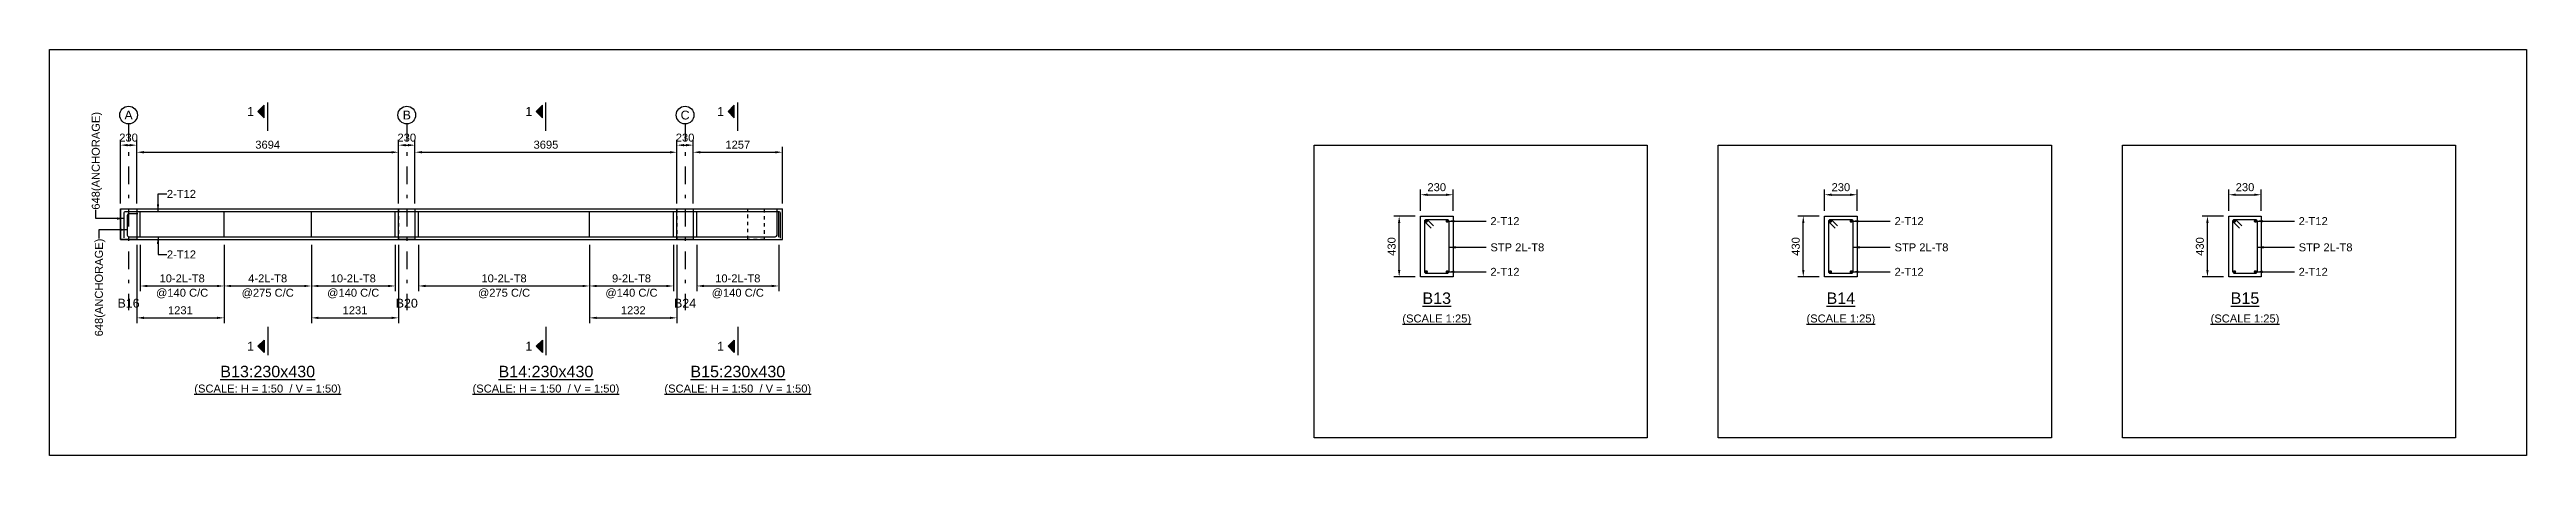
# Model space of a CAD drawing. Header units: inches. Extents: x -2000 to 103376, y -209440 to 3300.
# Drawn here: x -2000 to 67872, y -108800 to -97340 of the extents above; entities that cross this region are included whole.
import ezdxf
from ezdxf.enums import TextEntityAlignment as Align

# ---------------------------------------------------------------- set-up
doc = ezdxf.new("R2010")
doc.units = ezdxf.units.IN
doc.header["$LTSCALE"] = 1000
doc.header["$MEASUREMENT"] = 0
doc.linetypes.add('SCCenter', pattern=[1.2, 0.5, -0.3, 0.1, -0.3])
doc.linetypes.add('SCHidden', pattern=[0.2, 0.1, -0.1])
for name, color, linetype in [('Concrete Line', 2, 'Continuous'), ('Dimension', 31, 'Continuous'), ('Grid', 8, 'Continuous'), ('Labels', 4, 'Continuous'), ('Labels_Support', 4, 'Continuous'), ('Link', 225, 'Continuous'), ('Reinforcement', 4, 'Continuous'), ('Schedule Border', 60, 'Continuous'), ('Section Mark', 5, 'Continuous'), ('Solid', 25, 'Continuous'), ('Text', 31, 'Continuous'), ('Text_Scale', 31, 'Continuous')]:
    doc.layers.add(name, color=color, linetype=linetype)
doc.styles.add('SC-SansSerif', font='SansSerif')
doc.styles.get("Standard").update_dxf_attribs({"font": 'txt.shx'})
doc.dimstyles.new('SCBBSDimStyl', dxfattribs={"dimtxt": 225, "dimasz": 200, "dimexe": 150, "dimexo": 150, "dimgap": 100, "dimtad": 1, "dimtoh": 1, "dimdec": 0, "dimzin": 0, "dimdsep": 46, "dimtxsty": 'SC-SansSerif', "dimcen": 0.09, "dimclrd": 8, "dimclre": 8, "dimclrt": 31, "dimadec": 0, "dimazin": 0, "dimtfac": 1, "dimtdec": 0, "dimtix": 1, "dimtofl": 0, "dimtmove": 0, "dimatfit": 3, "dimfxl": 1, "dimtolj": 1, "dimtzin": 0, "dimarcsym": 0})
doc.dimstyles.get("Standard").update_dxf_attribs({"dimtxt": 0.18, "dimasz": 200, "dimexe": 0.18, "dimexo": 0.0625, "dimgap": 0.09, "dimtad": 0, "dimtih": 1, "dimtoh": 1, "dimdec": 4, "dimzin": 0, "dimdsep": 46, "dimtxsty": 'Standard', "dimcen": 0.09, "dimadec": 0, "dimazin": 0, "dimtfac": 1, "dimtdec": 4, "dimtofl": 0, "dimtmove": 0, "dimatfit": 3, "dimfxl": 1, "dimtolj": 1, "dimtzin": 0, "dimarcsym": 0})

msp = doc.modelspace()

# ---------------------------------------------------------------- texts
at = {"layer": 'Grid', "style": 'SC-SansSerif'}
for s, p in [('A', (230, -99190)), ('B', (8078, -99190)), ('C', (15928, -99190))]:
    msp.add_text(s, height=250, dxfattribs=at).set_placement(p, align=Align.MIDDLE)
at = {"layer": 'Labels', "style": 'SC-SansSerif'}
for s, p in [('%%uB13', (37131.5, -104360)), ('%%uB14', (48531.5, -104360)), ('%%uB15', (59931.5, -104360))]:
    msp.add_text(s, height=325, dxfattribs=at).set_placement(p, align=Align.MIDDLE)
for s, p in [('%%uB13:230x430', (4154, -106690)), ('%%uB14:230x430', (12003, -106690)), ('%%uB15:230x430', (17415, -106690))]:
    msp.add_text(s, height=325, dxfattribs=at).set_placement(p, align=Align.BOTTOM_CENTER)
at = {"layer": 'Labels_Support', "style": 'SC-SansSerif'}
for s, p in [('B16', (230, -104700)), ('B20', (8078, -104700)), ('B24', (15928, -104700))]:
    msp.add_text(s, height=250, dxfattribs=at).set_placement(p, align=Align.BOTTOM_CENTER)
at = {"layer": 'Section Mark', "style": 'SC-SansSerif'}
for p in [(3766.5, -99090), (11616, -99090), (17028, -99090), (3766.5, -105715), (11616, -105715), (17028, -105715)]:
    msp.add_text('1', height=250, dxfattribs=at).set_placement(p, align=Align.MIDDLE_RIGHT)
at = {"layer": 'Text', "style": 'SC-SansSerif'}
msp.add_text('648(ANCHORAGE)', height=225, rotation=90, dxfattribs=at).set_placement((-696, -101862), align=Align.MIDDLE_LEFT)
for s, p in [('2-T12', (1310, -101415)), ('2-T12', (38645.5, -102184)), ('2-T12', (50045.5, -102184)), ('2-T12', (61445.5, -102184)), ('2-T12', (1310, -103125)), ('STP 2L-T8', (38645.5, -102924)), ('STP 2L-T8', (50045.5, -102924)), ('STP 2L-T8', (61445.5, -102924)), ('2-T12', (38645.5, -103616)), ('2-T12', (50045.5, -103616)), ('2-T12', (61445.5, -103616))]:
    msp.add_text(s, height=225, dxfattribs=at).set_placement(p, align=Align.MIDDLE_LEFT)
msp.add_text('648(ANCHORAGE)', height=225, rotation=90, dxfattribs=at).set_placement((-608, -102678), align=Align.MIDDLE_RIGHT)
for p in [(37131.5, -104960), (48531.5, -104960), (59931.5, -104960)]:
    msp.add_text('%%u(SCALE 1:25)', height=225, dxfattribs=at).set_placement(p, align=Align.MIDDLE)
at = {"layer": 'Text_Scale', "style": 'SC-SansSerif'}
for p in [(4154, -107090), (12003, -107090), (17415, -107090)]:
    msp.add_text('%%u(SCALE: H = 1:50  / V = 1:50)', height=225, dxfattribs=at).set_placement(p, align=Align.BOTTOM_CENTER)

# ---------------------------------------------------------------- blocks, each defined once
blk = doc.blocks.new('*D64')
at = {"color": 8, "linetype": 'ByBlock', "lineweight": -2}
for p, q in [((560, -102850), (560, -104165)), ((2923, -102850), (2923, -104165)), ((760, -104015), (2723, -104015))]:
    blk.add_line(p, q, dxfattribs=at)
at = {"color": 8}
for points in [[(560, -104015), (760, -103982), (760, -104048)], [(2923, -104015), (2723, -104048), (2723, -103982)]]:
    blk.add_solid(points, dxfattribs=at)
at = {"layer": 'DEFPOINTS', "color": 31}
for p in [(560, -102700), (2923, -102700), (560, -104015)]:
    blk.add_point(p, dxfattribs=at)
at = {"color": 31, "char_height": 225, "attachment_point": 5, "style": 'SC-SansSerif'}
for s, insert in [('\\A1;@140 C/C', (1741, -104228)), ('\\A1;10-2L-T8', (1741, -103802))]:
    blk.add_mtext(s, dxfattribs=dict(at, insert=insert))
blk = doc.blocks.new('*D65')
at = {"color": 8, "linetype": 'ByBlock', "lineweight": -2}
for p, q in [((460, -102850), (460, -105065)), ((2923, -102850), (2923, -105065)), ((660, -104915), (2723, -104915))]:
    blk.add_line(p, q, dxfattribs=at)
at = {"color": 8}
for points in [[(460, -104915), (660, -104882), (660, -104948)], [(2923, -104915), (2723, -104948), (2723, -104882)]]:
    blk.add_solid(points, dxfattribs=at)
at = {"layer": 'DEFPOINTS', "color": 31}
for p in [(460, -102700), (2923, -102700), (460, -104915)]:
    blk.add_point(p, dxfattribs=at)
at = {"color": 31, "insert": (1691, -104702), "char_height": 225, "attachment_point": 5, "style": 'SC-SansSerif'}
blk.add_mtext('\\A1;1231', dxfattribs=at)
blk = doc.blocks.new('*D66')
at = {"color": 8, "linetype": 'ByBlock', "lineweight": -2}
for p, q in [((2923, -102850), (2923, -104165)), ((5385, -102850), (5385, -104165)), ((3123, -104015), (5185, -104015))]:
    blk.add_line(p, q, dxfattribs=at)
at = {"color": 8}
for points in [[(2923, -104015), (3123, -103982), (3123, -104048)], [(5385, -104015), (5185, -104048), (5185, -103982)]]:
    blk.add_solid(points, dxfattribs=at)
at = {"layer": 'DEFPOINTS', "color": 31}
for p in [(2923, -102700), (5385, -102700), (2923, -104015)]:
    blk.add_point(p, dxfattribs=at)
at = {"color": 31, "char_height": 225, "attachment_point": 5, "style": 'SC-SansSerif'}
for s, insert in [('\\A1;@275 C/C', (4154, -104228)), ('\\A1;4-2L-T8', (4154, -103802))]:
    blk.add_mtext(s, dxfattribs=dict(at, insert=insert))
blk = doc.blocks.new('*D67')
at = {"color": 8, "linetype": 'ByBlock', "lineweight": -2}
for p, q in [((5385, -102850), (5385, -104165)), ((7748, -102850), (7748, -104165)), ((5585, -104015), (7548, -104015))]:
    blk.add_line(p, q, dxfattribs=at)
at = {"color": 8}
for points in [[(5385, -104015), (5585, -103982), (5585, -104048)], [(7748, -104015), (7548, -104048), (7548, -103982)]]:
    blk.add_solid(points, dxfattribs=at)
at = {"layer": 'DEFPOINTS', "color": 31}
for p in [(5385, -102700), (7748, -102700), (5385, -104015)]:
    blk.add_point(p, dxfattribs=at)
at = {"color": 31, "char_height": 225, "attachment_point": 5, "style": 'SC-SansSerif'}
for s, insert in [('\\A1;@140 C/C', (6567, -104228)), ('\\A1;10-2L-T8', (6567, -103802))]:
    blk.add_mtext(s, dxfattribs=dict(at, insert=insert))
blk = doc.blocks.new('*D68')
at = {"color": 8, "linetype": 'ByBlock', "lineweight": -2}
for p, q in [((5385, -102850), (5385, -105065)), ((7848, -102850), (7848, -105065)), ((5585, -104915), (7648, -104915))]:
    blk.add_line(p, q, dxfattribs=at)
at = {"color": 8}
for points in [[(5385, -104915), (5585, -104882), (5585, -104948)], [(7848, -104915), (7648, -104948), (7648, -104882)]]:
    blk.add_solid(points, dxfattribs=at)
at = {"layer": 'DEFPOINTS', "color": 31}
for p in [(5385, -102700), (7848, -102700), (5385, -104915)]:
    blk.add_point(p, dxfattribs=at)
at = {"color": 31, "insert": (6617, -104702), "char_height": 225, "attachment_point": 5, "style": 'SC-SansSerif'}
blk.add_mtext('\\A1;1231', dxfattribs=at)
blk = doc.blocks.new('*D69')
at = {"color": 8, "linetype": 'ByBlock', "lineweight": -2}
for p, q in [((8408, -102850), (8408, -104165)), ((13235, -102850), (13235, -104165)), ((8608, -104015), (13035, -104015))]:
    blk.add_line(p, q, dxfattribs=at)
at = {"color": 8}
for points in [[(8408, -104015), (8608, -103982), (8608, -104048)], [(13235, -104015), (13035, -104048), (13035, -103982)]]:
    blk.add_solid(points, dxfattribs=at)
at = {"layer": 'DEFPOINTS', "color": 31}
for p in [(8408, -102700), (13235, -102700), (8408, -104015)]:
    blk.add_point(p, dxfattribs=at)
at = {"color": 31, "char_height": 225, "attachment_point": 5, "style": 'SC-SansSerif'}
for s, insert in [('\\A1;@275 C/C', (10821, -104228)), ('\\A1;10-2L-T8', (10821, -103802))]:
    blk.add_mtext(s, dxfattribs=dict(at, insert=insert))
blk = doc.blocks.new('*D70')
at = {"color": 8, "linetype": 'ByBlock', "lineweight": -2}
for p, q in [((13235, -102850), (13235, -104165)), ((15598, -102850), (15598, -104165)), ((13435, -104015), (15398, -104015))]:
    blk.add_line(p, q, dxfattribs=at)
at = {"color": 8}
for points in [[(13235, -104015), (13435, -103982), (13435, -104048)], [(15598, -104015), (15398, -104048), (15398, -103982)]]:
    blk.add_solid(points, dxfattribs=at)
at = {"layer": 'DEFPOINTS', "color": 31}
for p in [(13235, -102700), (15598, -102700), (13235, -104015)]:
    blk.add_point(p, dxfattribs=at)
at = {"color": 31, "char_height": 225, "attachment_point": 5, "style": 'SC-SansSerif'}
for s, insert in [('\\A1;@140 C/C', (14416, -104228)), ('\\A1;9-2L-T8', (14416, -103802))]:
    blk.add_mtext(s, dxfattribs=dict(at, insert=insert))
blk = doc.blocks.new('*D71')
at = {"color": 8, "linetype": 'ByBlock', "lineweight": -2}
for p, q in [((13235, -102850), (13235, -105065)), ((15698, -102850), (15698, -105065)), ((13435, -104915), (15498, -104915))]:
    blk.add_line(p, q, dxfattribs=at)
at = {"color": 8}
for points in [[(13235, -104915), (13435, -104882), (13435, -104948)], [(15698, -104915), (15498, -104948), (15498, -104882)]]:
    blk.add_solid(points, dxfattribs=at)
at = {"layer": 'DEFPOINTS', "color": 31}
for p in [(13235, -102700), (15698, -102700), (13235, -104915)]:
    blk.add_point(p, dxfattribs=at)
at = {"color": 31, "insert": (14466, -104702), "char_height": 225, "attachment_point": 5, "style": 'SC-SansSerif'}
blk.add_mtext('\\A1;1232', dxfattribs=at)
blk = doc.blocks.new('*D72')
at = {"color": 8, "linetype": 'ByBlock', "lineweight": -2}
for p, q in [((16258, -102850), (16258, -104165)), ((18572, -102850), (18572, -104165)), ((16458, -104015), (18372, -104015))]:
    blk.add_line(p, q, dxfattribs=at)
at = {"color": 8}
for points in [[(16258, -104015), (16458, -103982), (16458, -104048)], [(18572, -104015), (18372, -104048), (18372, -103982)]]:
    blk.add_solid(points, dxfattribs=at)
at = {"layer": 'DEFPOINTS', "color": 31}
for p in [(16258, -102700), (18572, -102700), (16258, -104015)]:
    blk.add_point(p, dxfattribs=at)
at = {"color": 31, "char_height": 225, "attachment_point": 5, "style": 'SC-SansSerif'}
for s, insert in [('\\A1;@140 C/C', (17415, -104228)), ('\\A1;10-2L-T8', (17415, -103802))]:
    blk.add_mtext(s, dxfattribs=dict(at, insert=insert))
blk = doc.blocks.new('*D73')
at = {"color": 8, "linetype": 'ByBlock', "lineweight": -2}
for p, q in [((36672, -101890), (36672, -101290)), ((37592, -101890), (37592, -101290)), ((36872, -101440), (37392, -101440))]:
    blk.add_line(p, q, dxfattribs=at)
at = {"color": 8}
for points in [[(36672, -101440), (36872, -101407), (36872, -101473)], [(37592, -101440), (37392, -101473), (37392, -101407)]]:
    blk.add_solid(points, dxfattribs=at)
at = {"layer": 'DEFPOINTS', "color": 31}
for p in [(36672, -101440), (36672, -102040), (37592, -102040)]:
    blk.add_point(p, dxfattribs=at)
at = {"color": 31, "insert": (37132, -101228), "char_height": 225, "attachment_point": 5, "style": 'SC-SansSerif'}
blk.add_mtext('\\A1;230', dxfattribs=at)
blk = doc.blocks.new('*D74')
at = {"color": 8, "linetype": 'ByBlock', "lineweight": -2}
for p, q in [((36522, -102040), (35922, -102040)), ((36072, -103560), (36072, -102240)), ((36522, -103760), (35922, -103760))]:
    blk.add_line(p, q, dxfattribs=at)
at = {"color": 8}
for points in [[(36072, -102040), (36105, -102240), (36038, -102240)], [(36072, -103760), (36038, -103560), (36105, -103560)]]:
    blk.add_solid(points, dxfattribs=at)
at = {"layer": 'DEFPOINTS', "color": 31}
for p in [(36672, -102040), (36072, -103760), (36672, -103760)]:
    blk.add_point(p, dxfattribs=at)
at = {"color": 31, "insert": (35859, -102900), "char_height": 225, "attachment_point": 5, "rotation": 90, "style": 'SC-SansSerif'}
blk.add_mtext('\\A1;430', dxfattribs=at)
blk = doc.blocks.new('*D75')
at = {"color": 8, "linetype": 'ByBlock', "lineweight": -2}
for p, q in [((48072, -101890), (48072, -101290)), ((48992, -101890), (48992, -101290)), ((48272, -101440), (48792, -101440))]:
    blk.add_line(p, q, dxfattribs=at)
at = {"color": 8}
for points in [[(48072, -101440), (48272, -101407), (48272, -101473)], [(48992, -101440), (48792, -101473), (48792, -101407)]]:
    blk.add_solid(points, dxfattribs=at)
at = {"layer": 'DEFPOINTS', "color": 31}
for p in [(48072, -101440), (48072, -102040), (48992, -102040)]:
    blk.add_point(p, dxfattribs=at)
at = {"color": 31, "insert": (48532, -101228), "char_height": 225, "attachment_point": 5, "style": 'SC-SansSerif'}
blk.add_mtext('\\A1;230', dxfattribs=at)
blk = doc.blocks.new('*D76')
at = {"color": 8, "linetype": 'ByBlock', "lineweight": -2}
for p, q in [((47922, -102040), (47322, -102040)), ((47472, -103560), (47472, -102240)), ((47922, -103760), (47322, -103760))]:
    blk.add_line(p, q, dxfattribs=at)
at = {"color": 8}
for points in [[(47472, -102040), (47505, -102240), (47438, -102240)], [(47472, -103760), (47438, -103560), (47505, -103560)]]:
    blk.add_solid(points, dxfattribs=at)
at = {"layer": 'DEFPOINTS', "color": 31}
for p in [(48072, -102040), (47472, -103760), (48072, -103760)]:
    blk.add_point(p, dxfattribs=at)
at = {"color": 31, "insert": (47259, -102900), "char_height": 225, "attachment_point": 5, "rotation": 90, "style": 'SC-SansSerif'}
blk.add_mtext('\\A1;430', dxfattribs=at)
blk = doc.blocks.new('*D77')
at = {"color": 8, "linetype": 'ByBlock', "lineweight": -2}
for p, q in [((59472, -101890), (59472, -101290)), ((60392, -101890), (60392, -101290)), ((59672, -101440), (60192, -101440))]:
    blk.add_line(p, q, dxfattribs=at)
at = {"color": 8}
for points in [[(59472, -101440), (59672, -101407), (59672, -101473)], [(60392, -101440), (60192, -101473), (60192, -101407)]]:
    blk.add_solid(points, dxfattribs=at)
at = {"layer": 'DEFPOINTS', "color": 31}
for p in [(59472, -101440), (59472, -102040), (60392, -102040)]:
    blk.add_point(p, dxfattribs=at)
at = {"color": 31, "insert": (59932, -101228), "char_height": 225, "attachment_point": 5, "style": 'SC-SansSerif'}
blk.add_mtext('\\A1;230', dxfattribs=at)
blk = doc.blocks.new('*D78')
at = {"color": 8, "linetype": 'ByBlock', "lineweight": -2}
for p, q in [((59322, -102040), (58722, -102040)), ((58872, -103560), (58872, -102240)), ((59322, -103760), (58722, -103760))]:
    blk.add_line(p, q, dxfattribs=at)
at = {"color": 8}
for points in [[(58872, -102040), (58905, -102240), (58838, -102240)], [(58872, -103760), (58838, -103560), (58905, -103560)]]:
    blk.add_solid(points, dxfattribs=at)
at = {"layer": 'DEFPOINTS', "color": 31}
for p in [(59472, -102040), (58872, -103760), (59472, -103760)]:
    blk.add_point(p, dxfattribs=at)
at = {"color": 31, "insert": (58659, -102900), "char_height": 225, "attachment_point": 5, "rotation": 90, "style": 'SC-SansSerif'}
blk.add_mtext('\\A1;430', dxfattribs=at)
blk = doc.blocks.new('*D79')
at = {"color": 8, "linetype": 'ByBlock', "lineweight": -2}
for p, q in [((460, -101690), (460, -100090)), ((660, -100240), (7648, -100240)), ((7848, -101690), (7848, -100090))]:
    blk.add_line(p, q, dxfattribs=at)
at = {"color": 8}
for points in [[(460, -100240), (660, -100207), (660, -100273)], [(7848, -100240), (7648, -100273), (7648, -100207)]]:
    blk.add_solid(points, dxfattribs=at)
at = {"layer": 'DEFPOINTS', "color": 31}
for p in [(460, -100240), (460, -101840), (7848, -101840)]:
    blk.add_point(p, dxfattribs=at)
at = {"color": 31, "insert": (4154, -100028), "char_height": 225, "attachment_point": 5, "style": 'SC-SansSerif'}
blk.add_mtext('\\A1;3694', dxfattribs=at)
blk = doc.blocks.new('*D80')
at = {"color": 8, "linetype": 'ByBlock', "lineweight": -2}
for p, q in [((8308, -101690), (8308, -100090)), ((8508, -100240), (15498, -100240)), ((15698, -101690), (15698, -100090))]:
    blk.add_line(p, q, dxfattribs=at)
at = {"color": 8}
for points in [[(8308, -100240), (8508, -100207), (8508, -100273)], [(15698, -100240), (15498, -100273), (15498, -100207)]]:
    blk.add_solid(points, dxfattribs=at)
at = {"layer": 'DEFPOINTS', "color": 31}
for p in [(8308, -100240), (8308, -101840), (15698, -101840)]:
    blk.add_point(p, dxfattribs=at)
at = {"color": 31, "insert": (12003, -100028), "char_height": 225, "attachment_point": 5, "style": 'SC-SansSerif'}
blk.add_mtext('\\A1;3695', dxfattribs=at)
blk = doc.blocks.new('*D81')
at = {"color": 8, "linetype": 'ByBlock', "lineweight": -2}
for p, q in [((16158, -101690), (16158, -100090)), ((16358, -100240), (18472, -100240)), ((18672, -101690), (18672, -100090))]:
    blk.add_line(p, q, dxfattribs=at)
at = {"color": 8}
for points in [[(16158, -100240), (16358, -100207), (16358, -100273)], [(18672, -100240), (18472, -100273), (18472, -100207)]]:
    blk.add_solid(points, dxfattribs=at)
at = {"layer": 'DEFPOINTS', "color": 31}
for p in [(16158, -100240), (16158, -101840), (18672, -101840)]:
    blk.add_point(p, dxfattribs=at)
at = {"color": 31, "insert": (17415, -100028), "char_height": 225, "attachment_point": 5, "style": 'SC-SansSerif'}
blk.add_mtext('\\A1;1257', dxfattribs=at)
blk = doc.blocks.new('*D82')
at = {"color": 8, "linetype": 'ByBlock', "lineweight": -2}
for p, q in [((0, -101690), (0, -99890)), ((460, -101690), (460, -99890)), ((200, -100040), (260, -100040))]:
    blk.add_line(p, q, dxfattribs=at)
at = {"color": 8}
for points in [[(0, -100040), (200, -100007), (200, -100073)], [(460, -100040), (260, -100073), (260, -100007)]]:
    blk.add_solid(points, dxfattribs=at)
at = {"layer": 'DEFPOINTS', "color": 31}
for p in [(0, -100040), (0, -101840), (460, -101840)]:
    blk.add_point(p, dxfattribs=at)
at = {"color": 31, "insert": (230, -99828), "char_height": 225, "attachment_point": 5, "style": 'SC-SansSerif'}
blk.add_mtext('\\A1;230', dxfattribs=at)
blk = doc.blocks.new('*D83')
at = {"color": 8, "linetype": 'ByBlock', "lineweight": -2}
for p, q in [((7848, -101690), (7848, -99890)), ((8308, -101690), (8308, -99890)), ((8048, -100040), (8108, -100040))]:
    blk.add_line(p, q, dxfattribs=at)
at = {"color": 8}
for points in [[(7848, -100040), (8048, -100007), (8048, -100073)], [(8308, -100040), (8108, -100073), (8108, -100007)]]:
    blk.add_solid(points, dxfattribs=at)
at = {"layer": 'DEFPOINTS', "color": 31}
for p in [(7848, -100040), (7848, -101840), (8308, -101840)]:
    blk.add_point(p, dxfattribs=at)
at = {"color": 31, "insert": (8078, -99828), "char_height": 225, "attachment_point": 5, "style": 'SC-SansSerif'}
blk.add_mtext('\\A1;230', dxfattribs=at)
blk = doc.blocks.new('*D84')
at = {"color": 8, "linetype": 'ByBlock', "lineweight": -2}
for p, q in [((15698, -101690), (15698, -99890)), ((16158, -101690), (16158, -99890)), ((15898, -100040), (15958, -100040))]:
    blk.add_line(p, q, dxfattribs=at)
at = {"color": 8}
for points in [[(15698, -100040), (15898, -100007), (15898, -100073)], [(16158, -100040), (15958, -100073), (15958, -100007)]]:
    blk.add_solid(points, dxfattribs=at)
at = {"layer": 'DEFPOINTS', "color": 31}
for p in [(15698, -100040), (15698, -101840), (16158, -101840)]:
    blk.add_point(p, dxfattribs=at)
at = {"color": 31, "insert": (15928, -99828), "char_height": 225, "attachment_point": 5, "style": 'SC-SansSerif'}
blk.add_mtext('\\A1;230', dxfattribs=at)

# ---------------------------------------------------------------- dimensions: what is measured, and where the dimension line sits
at = {"layer": 'Dimension'}
for base, p1, p2, text, picture, middle in [((460, -100040), (0, -101840), (460, -101840), '230', '*D82', (230, -100040)), ((7848, -100240), (460, -101840), (7848, -101840), '3694', '*D79', (4154, -100240)), ((8308, -100040), (7848, -101840), (8308, -101840), '230', '*D83', (8078, -100040)), ((15698, -100240), (8308, -101840), (15698, -101840), '3695', '*D80', (12003, -100240)), ((16158, -100040), (15698, -101840), (16158, -101840), '230', '*D84', (15928, -100040)), ((18672, -100240), (16158, -101840), (18672, -101840), '1257', '*D81', (17415, -100240)), ((2922.7, -104915), (460, -102700), (2922.7, -102700), '1231', '*D65', (1691.3, -104915)), ((2922.7, -104015), (560, -102700), (2922.7, -102700), '10-2L-T8\\X@140 C/C', '*D64', (1741.3, -104015)), ((5385.3, -104015), (2922.7, -102700), (5385.3, -102700), '4-2L-T8\\X@275 C/C', '*D66', (4154, -104015)), ((7748, -104015), (5385.3, -102700), (7748, -102700), '10-2L-T8\\X@140 C/C', '*D67', (6566.7, -104015)), ((7848, -104915), (5385.3, -102700), (7848, -102700), '1231', '*D68', (6616.7, -104915)), ((13234.7, -104015), (8408, -102700), (13234.7, -102700), '10-2L-T8\\X@275 C/C', '*D69', (10821.3, -104015)), ((15598, -104015), (13234.7, -102700), (15598, -102700), '9-2L-T8\\X@140 C/C', '*D70', (14416.3, -104015)), ((15698, -104915), (13234.7, -102700), (15698, -102700), '1232', '*D71', (14466.3, -104915)), ((18572, -104015), (16258, -102700), (18572, -102700), '10-2L-T8\\X@140 C/C', '*D72', (17415, -104015))]:
    dim = msp.add_linear_dim(base=base, p1=p1, p2=p2, text=text, dimstyle='SCBBSDimStyl', dxfattribs=at)
    dim.commit()
    dim.dimension.update_dxf_attribs({"geometry": picture, "text_midpoint": middle})
for base, p1, p2, angle, text, picture, middle in [((37591.5, -101440), (36671.5, -102040), (37591.5, -102040), 0, '230', '*D73', (37131.5, -101440)), ((48991.5, -101440), (48071.5, -102040), (48991.5, -102040), 0, '230', '*D75', (48531.5, -101440)), ((60391.5, -101440), (59471.5, -102040), (60391.5, -102040), 0, '230', '*D77', (59931.5, -101440)), ((36071.5, -102040), (36671.5, -103760), (36671.5, -102040), 90, '430', '*D74', (36071.5, -102900)), ((47471.5, -102040), (48071.5, -103760), (48071.5, -102040), 90, '430', '*D76', (47471.5, -102900)), ((58871.5, -102040), (59471.5, -103760), (59471.5, -102040), 90, '430', '*D78', (58871.5, -102900))]:
    dim = msp.add_linear_dim(base=base, p1=p1, p2=p2, angle=angle, text=text, dimstyle='SCBBSDimStyl', override={"dimjust": 0}, dxfattribs=at)
    dim.commit()
    dim.dimension.update_dxf_attribs({"geometry": picture, "text_midpoint": middle, "dimtype": 129})

# ---------------------------------------------------------------- hatches: boundary and pattern name
at = {"layer": 'Solid'}
for points in [[(4054, -98915), (3879, -99090), (4054, -99265), (4054, -98915)], [(11903.5, -98915), (11728.5, -99090), (11903.5, -99265), (11903.5, -98915)], [(17315.5, -98915), (17140.5, -99090), (17315.5, -99265), (17315.5, -98915)], [(4054, -105890), (3879, -105715), (4054, -105540), (4054, -105890)], [(11903.5, -105890), (11728.5, -105715), (11903.5, -105540), (11903.5, -105890)], [(17315.5, -105890), (17140.5, -105715), (17315.5, -105540), (17315.5, -105890)]]:
    msp.add_hatch(color=256, dxfattribs=at).paths.add_polyline_path(points, flags=0)

# ---------------------------------------------------------------- linework, layer by layer
at = {"layer": 'Concrete Line'}
msp.add_line((18672, -102700), (18672, -101840), dxfattribs=at)
for points in [[(0, -101840), (460, -101840)], [(0, -101840), (0, -102700)], [(460, -101840), (7848, -101840)], [(7848, -101840), (8308, -101840)], [(8308, -101840), (15698, -101840)], [(15698, -101840), (16158, -101840)], [(16158, -101840), (18672, -101840)], [(0, -102700), (460, -102700)], [(460, -102700), (7848, -102700)], [(7848, -102700), (8308, -102700)], [(8308, -102700), (15698, -102700)], [(15698, -102700), (16158, -102700)], [(16158, -102700), (18672, -102700)]]:
    msp.add_lwpolyline(points, dxfattribs=at)
for points in [[(0, -101840), (460, -101840), (460, -101840), (460, -102700), (460, -102700), (0, -102700), (0, -102700), (0, -101840)], [(7848, -102700), (7848, -101840), (7848, -101840), (8308, -101840), (8308, -101840), (8308, -102700), (8308, -102700), (7848, -102700)], [(15698, -102700), (15698, -101840), (15698, -101840), (16158, -101840), (16158, -101840), (16158, -102700), (16158, -102700), (15698, -102700)], [(36671.5, -102040), (37591.5, -102040), (37591.5, -103760), (36671.5, -103760)], [(48071.5, -102040), (48991.5, -102040), (48991.5, -103760), (48071.5, -103760)], [(59471.5, -102040), (60391.5, -102040), (60391.5, -103760), (59471.5, -103760)]]:
    msp.add_lwpolyline(points, close=True, dxfattribs=at)
at = {"layer": 'Concrete Line', "linetype": 'SCHidden'}
for points in [[(0, -101840), (460, -101840), (460, -101840), (460, -102700), (460, -102700), (0, -102700), (0, -102700), (0, -101840)], [(7848, -102700), (7848, -101840), (7848, -101840), (8308, -101840), (8308, -101840), (8308, -102700), (8308, -102700), (7848, -102700)], [(15698, -102700), (15698, -101840), (15698, -101840), (16158, -101840), (16158, -101840), (16158, -102700), (16158, -102700), (15698, -102700)], [(17698, -101840), (18158, -101840), (18158, -101840), (18158, -102700), (18158, -102700), (17698, -102700), (17698, -102700), (17698, -101840)]]:
    msp.add_lwpolyline(points, close=True, dxfattribs=at)
at = {"layer": 'Concrete Line', "color": 8, "linetype": 'SCHidden'}
for points in [[(460, -101840), (460, -102700)], [(7848, -101840), (7848, -102700)], [(8308, -101840), (8308, -102700)], [(15698, -101840), (15698, -102700)], [(16158, -101840), (16158, -102700)]]:
    msp.add_lwpolyline(points, dxfattribs=at)
at = {"layer": 'Grid', "linetype": 'SCCenter'}
for p, q in [((230, -99440), (230, -104700)), ((8078, -99440), (8078, -104700)), ((15928, -99440), (15928, -104700))]:
    msp.add_line(p, q, dxfattribs=at)
at = {"layer": 'Grid'}
for centre in [(230, -99190), (8078, -99190), (15928, -99190)]:
    msp.add_circle(centre, 250, dxfattribs=at)
at = {"layer": 'Link'}
for p, q in [((560, -102640), (560, -101900)), ((2922.7, -102640), (2922.7, -101900)), ((5385.3, -102640), (5385.3, -101900)), ((7748, -102640), (7748, -101900)), ((8408, -102640), (8408, -101900)), ((13234.7, -102640), (13234.7, -101900)), ((15598, -102640), (15598, -101900)), ((16258, -102640), (16258, -101900)), ((18572, -102640), (18572, -101900))]:
    msp.add_line(p, q, dxfattribs=at)
for points in [[(36974.7, -102386.2), (36805, -102216.5, -0.6681786), (36837.5, -102138), (37425.5, -102138, -0.4142136), (37471.5, -102184), (37471.5, -103616, -0.4142136), (37425.5, -103662), (36837.5, -103662, -0.4142136), (36791.5, -103616), (36791.5, -102184, -0.6681786), (36870, -102151.5), (37039.7, -102321.2)], [(48374.7, -102386.2), (48205, -102216.5, -0.6681786), (48237.5, -102138), (48825.5, -102138, -0.4142136), (48871.5, -102184), (48871.5, -103616, -0.4142136), (48825.5, -103662), (48237.5, -103662, -0.4142136), (48191.5, -103616), (48191.5, -102184, -0.6681786), (48270, -102151.5), (48439.7, -102321.2)], [(59774.7, -102386.2), (59605, -102216.5, -0.6681786), (59637.5, -102138), (60225.5, -102138, -0.4142136), (60271.5, -102184), (60271.5, -103616, -0.4142136), (60225.5, -103662), (59637.5, -103662, -0.4142136), (59591.5, -103616), (59591.5, -102184, -0.6681786), (59670, -102151.5), (59839.7, -102321.2)]]:
    msp.add_lwpolyline(points, format="xyb", dxfattribs=at)
at = {"layer": 'Reinforcement'}
for points in [[(104, -102660), (104, -101962, -0.4142136), (154, -101912), (18561.5, -101912, -0.4142135), (18611.5, -101962), (18611.5, -102670)], [(492, -101976), (242, -101976, 0.4142136), (192, -102026), (192, -102578, 0.4142136), (242, -102628), (18473.5, -102628, 0.4142135), (18523.5, -102578), (18523.5, -101870)]]:
    msp.add_lwpolyline(points, format="xyb", dxfattribs=at)
at = {"layer": 'Reinforcement', "const_width": 46}
for points in [[(36814.5, -102184, 1), (36860.5, -102184, 1)], [(37402.5, -102184, 1), (37448.5, -102184, 1)], [(48214.5, -102184, 1), (48260.5, -102184, 1)], [(48802.5, -102184, 1), (48848.5, -102184, 1)], [(59614.5, -102184, 1), (59660.5, -102184, 1)], [(60202.5, -102184, 1), (60248.5, -102184, 1)], [(36814.5, -103616, 1), (36860.5, -103616, 1)], [(37402.5, -103616, 1), (37448.5, -103616, 1)], [(48214.5, -103616, 1), (48260.5, -103616, 1)], [(48802.5, -103616, 1), (48848.5, -103616, 1)], [(59614.5, -103616, 1), (59660.5, -103616, 1)], [(60202.5, -103616, 1), (60248.5, -103616, 1)]]:
    msp.add_lwpolyline(points, format="xyb", close=True, dxfattribs=at)
at = {"layer": 'Schedule Border'}
for points in [[(-2000, -97340), (67871.5, -97340), (67871.5, -108800), (-2000, -108800)], [(33671.5, -100040), (43071.5, -100040), (43071.5, -108300), (33671.5, -108300)], [(45071.5, -100040), (54471.5, -100040), (54471.5, -108300), (45071.5, -108300)], [(56471.5, -100040), (65871.5, -100040), (65871.5, -108300), (56471.5, -108300)]]:
    msp.add_lwpolyline(points, close=True, dxfattribs=at)
at = {"layer": 'Section Mark'}
for points in [[(4054, -98915), (3879, -99090), (4054, -99265), (4054, -98915)], [(4154, -99640), (4154, -98840)], [(11903.5, -98915), (11728.5, -99090), (11903.5, -99265), (11903.5, -98915)], [(12003.5, -99640), (12003.5, -98840)], [(17315.5, -98915), (17140.5, -99090), (17315.5, -99265), (17315.5, -98915)], [(17415.5, -99640), (17415.5, -98840)], [(4154, -105165), (4154, -105965)], [(12003.5, -105165), (12003.5, -105965)], [(17415.5, -105165), (17415.5, -105965)], [(4054, -105890), (3879, -105715), (4054, -105540), (4054, -105890)], [(11903.5, -105890), (11728.5, -105715), (11903.5, -105540), (11903.5, -105890)], [(17315.5, -105890), (17140.5, -105715), (17315.5, -105540), (17315.5, -105890)]]:
    msp.add_lwpolyline(points, dxfattribs=at)

msp.set_redraw_order([(e.dxf.handle, doc.entitydb.next_handle()) for e in msp.query("TEXT MTEXT ATTDEF DIMENSION ARC_DIMENSION")])  # texts and dimensions are drawn at this point

# ---------------------------------------------------------------- leaders
at = {"layer": 'Dimension', "color": 8}
for points, dimstyle in [([(104, -102112), (-696, -102112), (-696, -101862)], 'Standard'), ([(1060, -101912), (1060, -101415), (1310, -101415)], 'Standard'), ([(192, -102428), (-608, -102428), (-608, -102678)], 'Standard'), ([(1060, -102628), (1060, -103125), (1310, -103125)], 'Standard'), ([(37425.5, -102184), (37925.5, -102184), (38525.5, -102184)], 'SCBBSDimStyl'), ([(48825.5, -102184), (49325.5, -102184), (49925.5, -102184)], 'SCBBSDimStyl'), ([(60225.5, -102184), (60725.5, -102184), (61325.5, -102184)], 'SCBBSDimStyl'), ([(37471.5, -102924), (38525.5, -102924)], 'SCBBSDimStyl'), ([(48871.5, -102924), (49925.5, -102924)], 'SCBBSDimStyl'), ([(60271.5, -102924), (61325.5, -102924)], 'SCBBSDimStyl'), ([(37425.5, -103616), (37925.5, -103616), (38525.5, -103616)], 'SCBBSDimStyl'), ([(48825.5, -103616), (49325.5, -103616), (49925.5, -103616)], 'SCBBSDimStyl'), ([(60225.5, -103616), (60725.5, -103616), (61325.5, -103616)], 'SCBBSDimStyl')]:
    msp.add_leader(points, dimstyle=dimstyle, dxfattribs=at)

doc.saveas('drawing.dxf')
